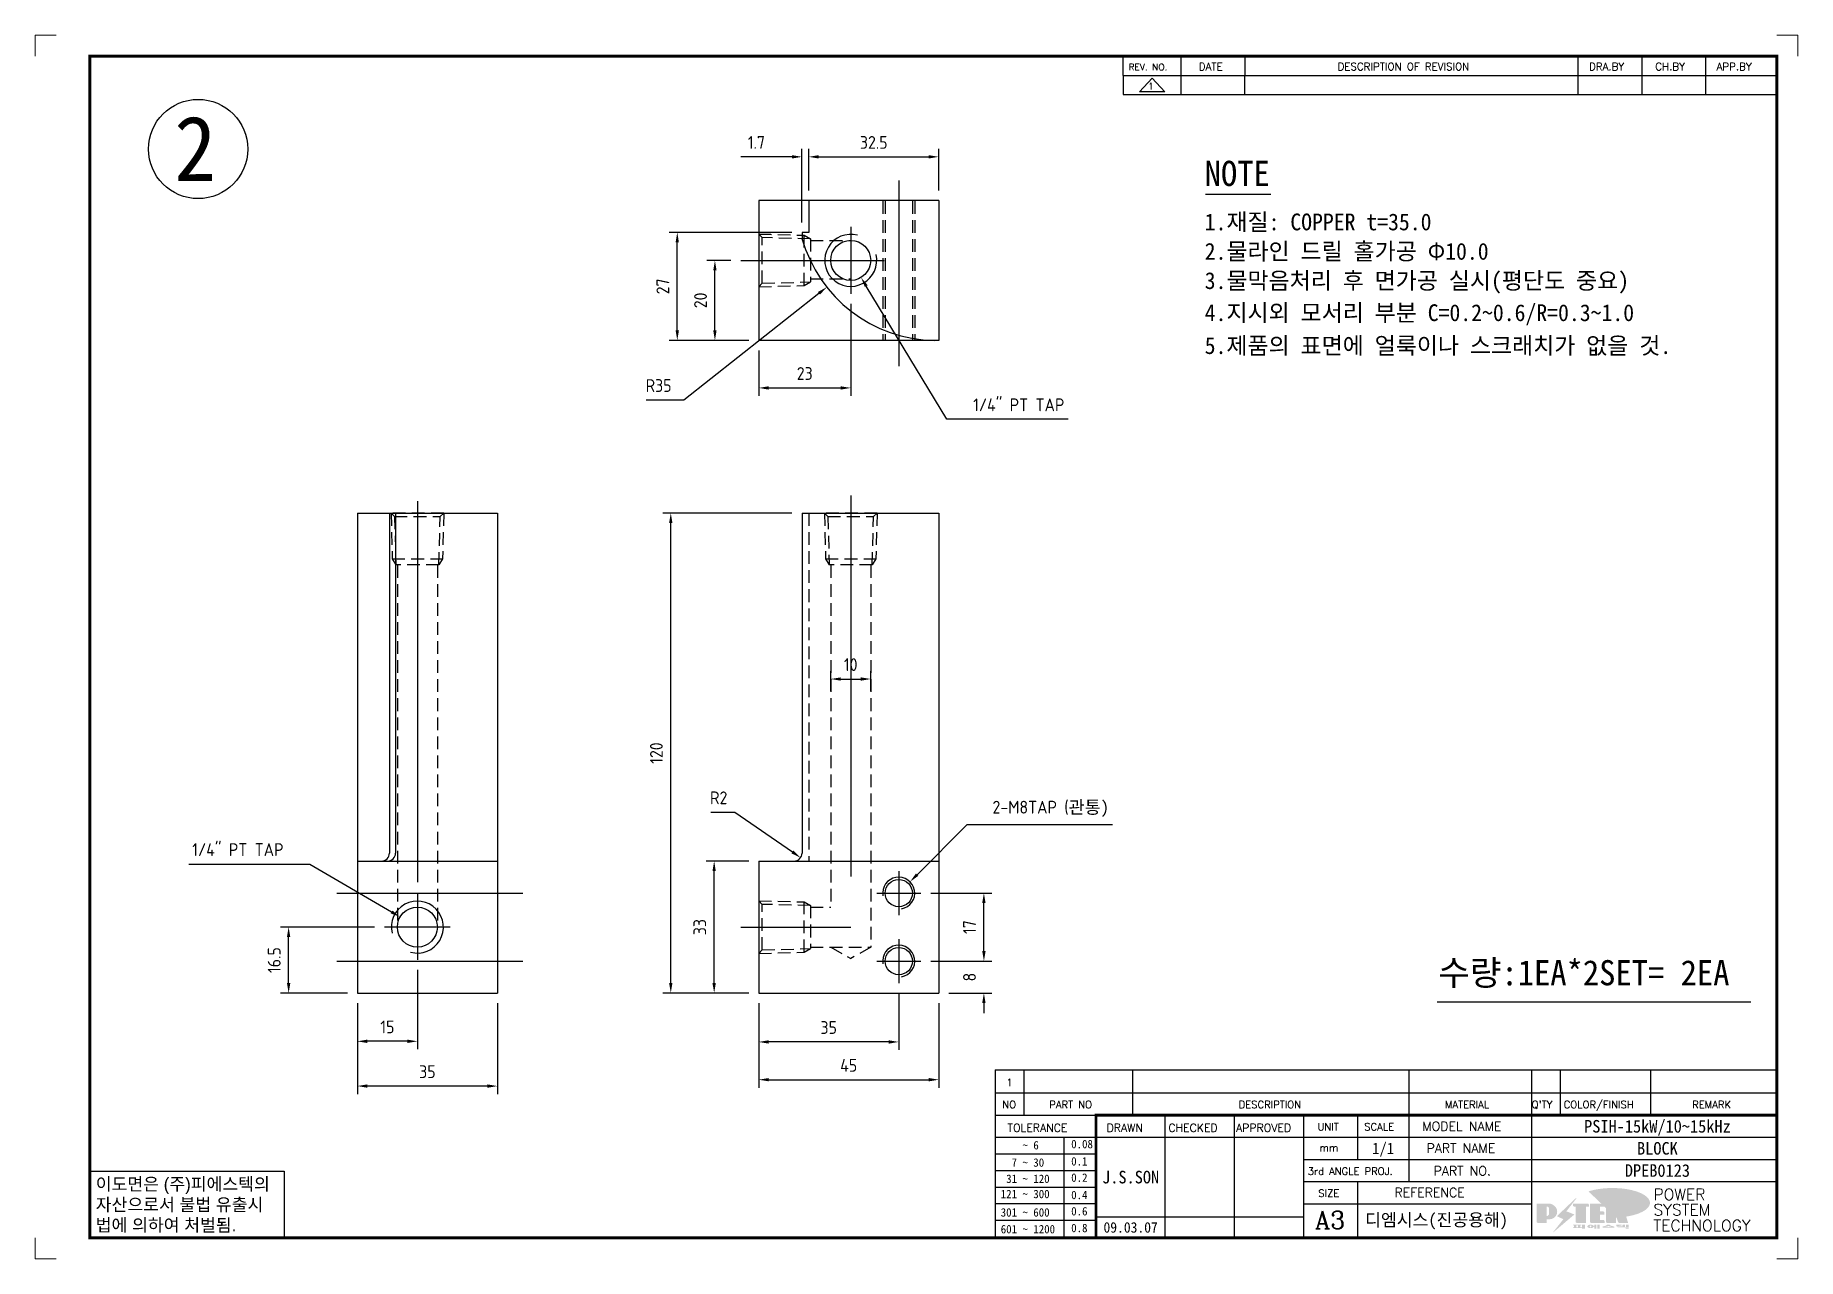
# Model space of a CAD drawing. Header units: millimetres. Extents: x 24815 to 36799, y -9299 to 5469.
# Drawn here: x 28020.6 to 28461.1, y -4594.7 to -4288.8 of the extents above; entities that cross this region are included whole.
import ezdxf
from ezdxf.enums import TextEntityAlignment as Align

# ---------------------------------------------------------------- set-up
doc = ezdxf.new("R2010")
doc.units = ezdxf.units.MM
doc.linetypes.add('CENTER', pattern=[50.8, 31.75, -6.35, 6.35, -6.35])
doc.linetypes.add('HIDDEN2', pattern=[4.7625, 3.175, -1.5875])
doc.layers.add('FORMAT-1', color=7, linetype='Continuous')
doc.layers.add('line', color=3, linetype='Continuous')
doc.styles.add('h1', font='')
doc.styles.add('HAN', font='')
doc.styles.add('RC', font='ROMANC.SHX')
doc.styles.add('ROMANT', font='romant')
doc.styles.add('RT', font='ROMANT.SHX', dxfattribs={"oblique": 15})
doc.styles.get("Standard").update_dxf_attribs({"font": 'ISOCP.SHX', "bigfont": 'WHGTXT.SHX'})
doc.styles.get('h1').set_extended_font_data('New Gulim')
doc.styles.get('HAN').set_extended_font_data('GulimChe')
doc.dimstyles.new('PS-1', dxfattribs={"dimtxt": 3.2, "dimasz": 2.5, "dimexe": 2, "dimexo": 2.5, "dimgap": 2, "dimtad": 1, "dimtoh": 1, "dimrnd": 0.05, "dimzin": 12, "dimdsep": 46, "dimtxsty": 'Standard', "dimcen": 0, "dimclrt": 2, "dimazin": 3, "dimtfac": 1, "dimtofl": 0, "dimtmove": 0, "dimatfit": 3, "dimfxl": 0, "dimtolj": 1, "dimtzin": 0, "dimarcsym": 0})

msp = doc.modelspace()

# ---------------------------------------------------------------- texts
at = {"color": 2, "style": 'HAN'}
for s, height, p in [('2', 16.2, (28055.349, -4325.259)), ('NOTE', 6.3, (28312.871, -4326.54)), ('1.재질: COPPER t=35.0', 4.2, (28312.871, -4337.612)), ('2.물라인 드릴 홀가공 Φ10.0', 4.2, (28312.871, -4344.962)), ('3.물막음처리 후 면가공 실시(평단도 중요)', 4.2, (28312.871, -4352.287)), ('4.지시외 모서리 부분 C=0.2~0.6/R=0.3~1.0', 4.2, (28312.871, -4360.304)), ('5.제품의 표면에 얼룩이나 스크래치가 없을 것.', 4.2, (28312.871, -4368.529)), ('수량:1EA*2SET= 2EA', 6.3, (28371.217, -4526.357))]:
    msp.add_text(s, height=height, dxfattribs=at).set_placement(p)

# ---------------------------------------------------------------- blocks, each defined once
blk = doc.blocks.new('t3')
for p, q in [((0, 15.88), (46.25, 15.88)), ((0, 15.88), (0, 0)), ((46.25, 15.88), (46.25, 0)), ((0, 0), (46.25, 0))]:
    blk.add_line(p, q)
at = {"color": 1, "style": 'h1'}
for s, p in [('이도면은 (주)피에스텍의', (1.4, 11.29)), ('자산으로서 불법 유출시', (1.4, 6.41)), ('법에 의하여 처벌됨.', (1.4, 1.52))]:
    blk.add_text(s, height=3, dxfattribs=at).set_placement(p)
blk = doc.blocks.new('new LOGO')
at = {"layer": 'line'}
h = blk.add_hatch(color=1, dxfattribs=at)
h.paths.add_polyline_path([(41.5, 16.4), (54.3, 16.4, 1), (54.3, 82.9), (0, 82.9), (0, -0.1), (41.5, -0.1)])
h.paths.add_polyline_path([(41.5, 27.9), (41.5, 71.9), (43.6, 71.9, -0.414214), (54.6, 60.9), (54.6, 38.9, -0.414214), (43.6, 27.9)], flags=16)
h.paths.add_polyline_path([(214.7, 71.9), (227.5, 71.9), (227.5, 82.9), (159.7, 82.9), (159.7, 71.9), (172.5, 71.9), (172.5, -0.1), (214.7, -0.1)])
h.paths.add_polyline_path([(276, 37.4), (294.8, 37.4), (294.8, 49.1), (276, 49.1), (276, 71.9), (294.8, 71.9), (294.8, 82.9), (234.5, 82.9), (234.5, -0.1), (297, -0.1), (297, 10.9), (276, 10.9)])
h.paths.add_polyline_path([(347.2, 35.2), (359.7, -0.1), (400.5, -0.1), (379.6, 66.8), (399.7, 82.9), (380.6, 82.9), (347.2, 61.6), (347.2, 82.9), (305.5, 82.9), (305.5, -0.1), (347.2, -0.1)])
h = blk.add_hatch(color=250, dxfattribs=at)
h.paths.add_polyline_path([(44.5, 69.4), (46.6, 69.4, -0.129793), (52, 68, 0.221832), (43.6, 71.9), (41.5, 71.9), (41.5, 27.9), (43.6, 27.9, 0.02048), (44.5, 28)], flags=17)
h.paths.add_polyline_path([(44.5, 13.9), (57.3, 13.9, 0.72362), (77.1, 73.9, -0.679777), (54.3, 16.4), (41.5, 16.4), (41.5, -0.1), (3, -0.1), (3, -2.6), (44.5, -2.6)])
h.paths.add_polyline_path([(117.9, 14.2), (71.5, -44.4), (77.1, -39.6), (120.8, 15.6), (92, 28.9), (173.3, 106), (177.5, 111.4), (89.1, 27.6)])
h.paths.add_polyline_path([(162.7, 71.9), (162.7, 69.4), (172.5, 69.4), (172.5, 71.9)], flags=17)
h.paths.add_polyline_path([(217.7, 69.4), (230.5, 69.4), (230.5, 80.4), (227.5, 80.4), (227.5, 71.9), (214.7, 71.9), (214.7, -0.1), (175.5, -0.1), (175.5, -2.6), (217.7, -2.6)])
h.paths.add_polyline_path([(297.8, 46.6), (294.8, 46.6), (294.8, 37.4), (276, 37.4), (276, 10.9), (279, 10.9), (279, 34.9), (297.8, 34.9)])
h.paths.add_polyline_path([(300, 8.4), (297, 8.4), (297, -0.1), (237.5, -0.1), (237.5, -2.6), (300, -2.6)])
h.paths.add_polyline_path([(297.8, 80.4), (294.8, 80.4), (294.8, 71.9), (276, 71.9), (276, 49.1), (279, 49.1), (279, 69.4), (297.8, 69.4)])
h.paths.add_polyline_path([(350.2, 80.4), (347.2, 80.4), (347.2, 61.6), (350.2, 63.5)])
h.paths.add_polyline_path([(350.2, 26.7), (347.2, 35.2), (347.2, -0.1), (308.5, -0.1), (308.5, -2.6), (350.2, -2.6)])
h.paths.add_polyline_path([(402.7, 80.4), (396.5, 80.4), (379.6, 66.8), (400.5, -0.1), (361.8, -0.1), (362.7, -2.6), (403.5, -2.6), (382.6, 64.3)])
blk.add_hatch(color=5, dxfattribs=at).paths.add_polyline_path([(166.3, 35), (131, 49), (180.4, 112.7), (92, 28.9), (120.8, 15.6), (74.4, -43)])
h = blk.add_hatch(color=253, dxfattribs=at)
edge = h.paths.add_edge_path()
edge.add_ellipse((333.9, 86.4), major_axis=(-165.9, 0), ratio=0.39426, start_angle=111.51268, end_angle=334.46902)
edge.add_ellipse((314.1, 81.2), major_axis=(-153.7, 0), ratio=0.40699, start_angle=121.30662, end_angle=327.74369, ccw=False)
edge.add_line((394, 27.8), (394.7, 25.6))
h = blk.add_hatch(color=250, dxfattribs=at)
edge = h.paths.add_edge_path()
edge.add_ellipse((237.8, -17.6), major_axis=(-14.3, 0), ratio=0.526336, start_angle=192.2456, end_angle=269.07481)
edge.add_line((238.1, -10.1), (237.6, -10.1))
edge.add_ellipse((237.8, -17.6), major_axis=(-14.3, 0), ratio=0.526336, start_angle=270.92519, end_angle=449.07481)
edge.add_line((237.6, -25.1), (238.1, -25.1))
edge.add_ellipse((237.8, -17.6), major_axis=(-14.3, 0), ratio=0.526336, start_angle=450.92519, end_angle=527.7544)
edge.add_line((251.7, -19.2), (254.1, -19.2))
edge.add_line((254.1, -19.2), (254.1, -27.1))
edge.add_line((254.1, -27.1), (263.1, -27.1))
edge.add_line((263.1, -27.1), (263.1, -10.1))
edge.add_line((263.1, -10.1), (254.1, -10.1))
edge.add_line((254.1, -10.1), (254.1, -16))
edge.add_line((254.1, -16), (251.7, -16))
h.paths.add_polyline_path([(241, -16.4), (241, -18.7, -1), (234.4, -18.7), (234.4, -16.4, -1)], flags=16)
h.paths.add_polyline_path([(278.2, -10.1), (268.1, -10.1), (268.1, -27.1), (278.2, -27.1)])
h.paths.add_polyline_path([(310.3, -10.1), (310.3, -11.1, -0.157169), (289.3, -17.5), (294, -19.9, 0.128407), (316.3, -15.9, 0.128407), (338.6, -19.9), (343.3, -17.5, -0.157169), (322.2, -11.1), (322.2, -10.1)])
h.paths.add_polyline_path([(342.1, -25.1), (342.1, -22.3), (290.4, -22.3), (290.4, -25.1)])
h.paths.add_polyline_path([(352, -10.1), (352, -16.2, 0.414214), (354, -18.2), (378.7, -18.2), (378.7, -19.6), (390.2, -19.6), (390.2, -10.1), (378.7, -10.1), (378.7, -13.6), (374.7, -13.6), (374.7, -15.1), (378.7, -15.1), (378.7, -16.2), (364.7, -16.2), (364.7, -15.1), (371.2, -15.1), (371.2, -13.6), (364.7, -13.6), (364.7, -12.6), (374.7, -12.6), (374.7, -10.1)])
h.paths.add_polyline_path([(393.8, -10.1), (393.8, -19.6), (405, -19.6), (405, -10.1)])
h.paths.add_polyline_path([(405, -27.1), (405, -20.9), (356.8, -20.9), (356.8, -23), (391.8, -23), (391.8, -27.1)])
h.paths.add_polyline_path([(200.4, -10.1), (200.4, -22.3), (193.2, -22.3), (193.2, -12.6), (196.6, -12.6), (196.6, -10.1), (161, -10.1), (161, -12.6), (164.5, -12.6), (164.5, -22.3), (161, -22.3), (161, -25.1), (200.4, -25.1), (200.4, -27.1), (213.9, -27.1), (213.9, -10.1)])
h.paths.add_polyline_path([(182, -12.6), (175.6, -12.6), (175.6, -22.3), (182, -22.3)], flags=17)
blk = doc.blocks.new('format-3')
at = {"color": 3, "lineweight": 9}
for p, q in [((0, 286.3), (0, 291.3)), ((5, 291.3), (0, 291.3)), ((414.5, 291.3), (419.5, 291.3)), ((419.5, 286.3), (419.5, 291.3)), ((0, 5), (0, 0)), ((419.5, 5), (419.5, 0)), ((5, 0), (0, 0)), ((414.5, 0), (419.5, 0))]:
    blk.add_line(p, q, dxfattribs=at)
at = {"color": 180}
for p, q in [((258.97, 281.75), (258.97, 286.3)), ((272.71, 281.75), (272.71, 286.3)), ((287.94, 281.75), (287.94, 286.3)), ((367.22, 281.75), (367.22, 286.3)), ((382.45, 281.75), (382.45, 286.3)), ((397.61, 281.75), (397.61, 286.3)), ((258.97, 281.75), (414.5, 281.75)), ((228.5, 39.49), (228.5, 5)), ((228.5, 39.49), (414.5, 39.49)), ((235.29, 39.49), (235.29, 34.21)), ((261.24, 34.21), (261.24, 39.49)), ((326.9, 39.49), (326.9, 34.21)), ((356.11, 39.49), (356.11, 34.21)), ((362.93, 39.49), (362.93, 34.21)), ((384.48, 39.49), (384.48, 34.21)), ((228.5, 34.21), (252.48, 34.21)), ((268.96, 5), (268.96, 34.21)), ((285.45, 5), (285.45, 34.21)), ((301.94, 5), (301.94, 34.21)), ((314.72, 34.21), (314.72, 23.65)), ((326.9, 34.21), (326.9, 18.37)), ((356.11, 34.21), (356.11, 5)), ((228.5, 28.93), (252.48, 28.93)), ((244.89, 5.23), (244.89, 28.93)), ((252.48, 28.93), (414.5, 28.93)), ((228.5, 24.98), (252.48, 24.98)), ((228.5, 21.03), (252.48, 21.03)), ((301.94, 23.65), (414.5, 23.65)), ((228.5, 17.08), (252.48, 17.08)), ((301.94, 18.37), (414.5, 18.37)), ((314.72, 18.37), (314.72, 5)), ((228.5, 13.13), (252.48, 13.13)), ((301.94, 13.09), (356.11, 13.09)), ((228.5, 9.18), (252.48, 9.18)), ((252.48, 9.95), (301.94, 9.95))]:
    blk.add_line(p, q, dxfattribs=at)
at = {"const_width": 0.7}
blk.add_lwpolyline([(252.48, 5), (252.48, 34.21), (414.5, 34.21)], dxfattribs=at)
at = {"layer": 'FORMAT-1', "const_width": 0.7}
blk.add_lwpolyline([(13, 5), (13, 286.3), (414.5, 286.3), (414.5, 5)], close=True, dxfattribs=at)
blk.add_blockref('t3', (13, 5))
at = {"xscale": 0.05400000000000027, "yscale": 0.05400000000000027, "zscale": 0.05400000000000027}
blk.add_blockref('new LOGO', (357.35, 8.65), dxfattribs=at)
at = {"color": 2}
for s, height, style, p in [('REV. NO.', 1.56, 'RC', (260.23, 282.95)), ('DATE', 1.788, 'RC', (276.95, 282.94)), ('DESCRIPTION OF REVISION', 1.7875, 'RC', (309.98, 282.94)), ('DRA.BY', 1.788, 'RC', (369.83, 282.94)), ('CH.BY', 1.788, 'RC', (385.59, 282.94)), ('APP.BY', 1.788, 'RC', (400.18, 282.94)), ('COLOR/FINISH', 1.7424, 'RC', (363.8, 35.83)), ('NO', 1.742, 'RC', (230.16, 35.83)), ('PART NO', 1.742, 'RC', (241.36, 35.83)), ('DESCRIPTION', 1.7424, 'RC', (286.43, 35.83)), ('MATERIAL', 1.742, 'RC', (335.52, 35.83)), ("Q'TY", 1.742, 'RC', (356.17, 35.83)), ('REMARK', 1.742, 'RC', (394.37, 35.83)), (' TOLERANCE', 1.9, 'RC', (230.11, 30.22)), ('DRAWN', 1.9, 'RC', (255, 30.22)), ('CHECKED', 1.9, 'RC', (269.71, 30.22)), ('APPROVED', 1.9, 'RC', (285.8, 30.22)), ('UNIT', 1.742, 'RC', (305.19, 30.55)), ('SCALE', 1.742, 'RC', (316.32, 30.55)), ('MODEL NAME', 2.178, 'RC', (330.12, 30.46)), ('    ~ 6', 2, 'HAN', (229.8, 26.03)), ('0.08', 2, 'HAN', (246.57, 26.31)), ('mm', 1.742, 'RC', (305.67, 25.56)), ('PART NAME', 2.178, 'RC', (331.17, 25.24)), ('  7 ~ 30', 2, 'HAN', (229.8, 21.91)), ('0.1', 2, 'HAN', (246.57, 22.2)), ('3rd ANGLE PROJ.', 1.7424, 'RC', (302.87, 19.97)), ('PART NO.', 2.178, 'RC', (332.84, 19.85)), (' 31 ~ 120', 2, 'HAN', (229.8, 18.04)), ('0.2', 2, 'HAN', (246.57, 18.32)), ('REFERENCE', 2.178, 'RC', (323.52, 14.69)), ('121 ~ 300', 2, 'HAN', (229.8, 14.42)), ('0.4', 2, 'HAN', (246.57, 14.2)), ('SIZE', 1.742, 'RC', (305.39, 14.71)), ('301 ~ 600', 2, 'HAN', (229.8, 10.04)), ('0.6', 2, 'HAN', (246.57, 10.32)), ('601 ~ 1200', 2, 'HAN', (229.8, 6.05)), ('0.8', 2, 'HAN', (246.57, 6.33))]:
    blk.add_text(s, height=height, dxfattribs=dict(at, style=style)).set_placement(p)
at = {"style": 'ROMANT'}
for s, p in [('POWER', (385.15, 13.96)), ('SYSTEM', (385.15, 10.31)), ('TECHNOLOGY', (385.15, 6.56))]:
    blk.add_text(s, height=2.7, dxfattribs=at).set_placement(p)
at = {"color": 2, "lineweight": 25, "style": 'RC'}
blk.add_text('A3', height=4.182, dxfattribs=at).set_placement((304.61, 7.14))
at = {"style": 'HAN'}
for tag, height, p in [('MODEL-NAME', 3, (386.1, 31.53)), ('SCALE', 2.7, (320.81, 26.29)), ('PART-NAME', 3, (386.1, 26.29)), ('CH-BY', 3, (277.21, 19.44)), ('PART-NO', 3, (386.1, 21.01)), ('DRA-BY', 3, (260.72, 19.44)), ('APP-BY', 3, (293.7, 19.44)), ('DRA-DATE', 2.5, (260.72, 7.47)), ('CH-DATE', 2.5, (277.21, 7.47)), ('APP-DATE', 2.5, (293.7, 7.47)), ('관련업체', 3, (333.52, 9.26))]:
    blk.add_attdef(tag, text='', height=height, dxfattribs=at).set_placement(p, align=Align.MIDDLE_CENTER)
blk = doc.blocks.new('no3')
at = {"color": 180}
for p, q in [((0, 5.5), (0, 0)), ((0, 5.5), (186, 5.5)), ((6.79, 5.5), (6.79, 0)), ((32.74, 0.11), (32.74, 5.5)), ((98.4, 5.5), (98.4, 0)), ((127.61, 5.5), (127.61, 0)), ((134.43, 5.5), (134.43, 0)), ((155.98, 5.5), (155.98, 0))]:
    blk.add_line(p, q, dxfattribs=at)
at = {"color": 2, "style": 'HAN'}
for tag, p in [('PART-NO', (19.76, 2.75)), ('MATERIAL', (111.38, 2.75)), ("Q'TY", (131.02, 2.75)), ('COLOR/FINISH', (145.2, 2.75)), ('REMARK', (170.76, 2.75))]:
    blk.add_attdef(tag, text='', height=2.9, dxfattribs=at).set_placement(p, align=Align.MIDDLE_CENTER)
blk.add_attdef('DESCRIPTION', text='', height=2.9, dxfattribs=at).set_placement((34.51, 2.75), align=Align.MIDDLE_LEFT)
at = {"color": 2, "style": 'RT', "oblique": 15}
blk.add_attdef('NO', text='', height=1.74, dxfattribs=at).set_placement((3.38, 2.51), align=Align.MIDDLE_CENTER)
blk = doc.blocks.new('re3')
at = {"color": 180}
for p, q in [((0, 0), (0, -4.55)), ((6.87, -0.64), (3.86, -3.91)), ((9.88, -3.91), (3.86, -3.91)), ((6.87, -0.64), (9.88, -3.91)), ((13.74, -4.55), (13.74, 0)), ((28.97, -4.55), (28.97, 0)), ((108.25, -4.55), (108.25, 0)), ((123.49, -4.55), (123.49, 0)), ((138.64, -4.55), (138.64, 0)), ((0, -4.55), (155.53, -4.55))]:
    blk.add_line(p, q, dxfattribs=at)
at = {"color": 2, "style": 'RC', "oblique": 15}
blk.add_attdef('REV.NO', text='', height=1.56, dxfattribs=at).set_placement((6.59, -2.56), align=Align.MIDDLE_CENTER)
blk.add_attdef('-1', text='', height=1.56, dxfattribs=at).set_placement((9.37, -1.66), align=Align.MIDDLE_LEFT)
at = {"color": 2, "style": 'HAN'}
for tag, p in [('REV.-DATE', (21.36, -2.28)), ('DRA.BY', (115.87, -2.28)), ('CH.BY', (131.07, -2.28)), ('APP.BY', (147.09, -2.28))]:
    blk.add_attdef(tag, text='', height=2.5, dxfattribs=at).set_placement(p, align=Align.MIDDLE_CENTER)
blk.add_attdef('DESCRIPTION-OF-REVISION', text='', height=2.5, dxfattribs=at).set_placement((31.61, -2.28), align=Align.MIDDLE_LEFT)
blk = doc.blocks.new('*D1179')
at = {"color": 0, "lineweight": -2}
for p, q in [((28201.41, -4530.8), (28201.41, -4542.51)), ((28236.41, -4528.29), (28236.41, -4542.51)), ((28233.91, -4540.51), (28203.91, -4540.51))]:
    blk.add_line(p, q, dxfattribs=at)
at = {"color": 0}
for points in [[(28203.91, -4540.09), (28203.91, -4540.93), (28201.41, -4540.51)], [(28233.91, -4540.09), (28233.91, -4540.93), (28236.41, -4540.51)]]:
    blk.add_solid(points, dxfattribs=at)
at = {"layer": 'Defpoints', "color": 0}
for p in [(28236.41, -4525.79), (28201.41, -4528.3), (28201.41, -4540.51)]:
    blk.add_point(p, dxfattribs=at)
at = {"color": 2, "insert": (28218.91, -4536.91), "char_height": 3.2, "attachment_point": 5}
blk.add_mtext('\\A1;35', dxfattribs=at)
blk = doc.blocks.new('*D1180')
at = {"color": 0, "lineweight": -2}
for p, q in [((28201.41, -4530.8), (28201.41, -4551.95)), ((28246.41, -4530.8), (28246.41, -4551.95)), ((28203.91, -4549.95), (28243.91, -4549.95))]:
    blk.add_line(p, q, dxfattribs=at)
at = {"color": 0}
for points in [[(28203.91, -4549.53), (28203.91, -4550.36), (28201.41, -4549.95)], [(28243.91, -4549.53), (28243.91, -4550.36), (28246.41, -4549.95)]]:
    blk.add_solid(points, dxfattribs=at)
at = {"layer": 'Defpoints', "color": 0}
for p in [(28201.41, -4528.3), (28246.41, -4528.3), (28246.41, -4549.95)]:
    blk.add_point(p, dxfattribs=at)
at = {"color": 2, "insert": (28223.91, -4546.35), "char_height": 3.2, "attachment_point": 5}
blk.add_mtext('\\A1;45', dxfattribs=at)
blk = doc.blocks.new('*D1130')
at = {"color": 0, "lineweight": -2}
for p, q in [((28198.91, -4495.3), (28188.28, -4495.3)), ((28190.28, -4525.8), (28190.28, -4497.8)), ((28198.91, -4528.3), (28188.28, -4528.3))]:
    blk.add_line(p, q, dxfattribs=at)
at = {"color": 0}
for points in [[(28189.86, -4497.8), (28190.69, -4497.8), (28190.28, -4495.3)], [(28189.86, -4525.8), (28190.69, -4525.8), (28190.28, -4528.3)]]:
    blk.add_solid(points, dxfattribs=at)
at = {"layer": 'Defpoints', "color": 0}
for p in [(28190.28, -4495.3), (28201.41, -4495.3), (28201.41, -4528.3)]:
    blk.add_point(p, dxfattribs=at)
at = {"color": 2, "insert": (28186.68, -4511.8), "char_height": 3.2, "attachment_point": 5, "rotation": 90}
blk.add_mtext('\\A1;33', dxfattribs=at)
blk = doc.blocks.new('*D1181')
at = {"color": 0, "lineweight": -2}
for p, q in [((28209.73, -4408.3), (28177.44, -4408.3)), ((28179.44, -4525.8), (28179.44, -4410.8)), ((28198.91, -4528.3), (28177.44, -4528.3))]:
    blk.add_line(p, q, dxfattribs=at)
at = {"color": 0}
for points in [[(28179.02, -4410.8), (28179.85, -4410.8), (28179.44, -4408.3)], [(28179.02, -4525.8), (28179.85, -4525.8), (28179.44, -4528.3)]]:
    blk.add_solid(points, dxfattribs=at)
at = {"layer": 'Defpoints', "color": 0}
for p in [(28179.44, -4408.3), (28212.23, -4408.3), (28201.41, -4528.3)]:
    blk.add_point(p, dxfattribs=at)
at = {"color": 2, "insert": (28175.84, -4468.3), "char_height": 3.2, "attachment_point": 5, "rotation": 90}
blk.add_mtext('\\A1;120', dxfattribs=at)
blk = doc.blocks.new('*D1182')
at = {"color": 0, "lineweight": -2}
for p, q in [((28257.69, -4517.8), (28257.69, -4515.3)), ((28244.4, -4520.3), (28259.69, -4520.3)), ((28248.91, -4528.3), (28259.69, -4528.3)), ((28257.69, -4530.8), (28257.69, -4533.3))]:
    blk.add_line(p, q, dxfattribs=at)
at = {"color": 0}
for points in [[(28257.27, -4517.8), (28258.11, -4517.8), (28257.69, -4520.3)], [(28257.27, -4530.8), (28258.11, -4530.8), (28257.69, -4528.3)]]:
    blk.add_solid(points, dxfattribs=at)
at = {"layer": 'Defpoints', "color": 0}
for p in [(28241.9, -4520.3), (28257.69, -4520.3), (28246.41, -4528.3)]:
    blk.add_point(p, dxfattribs=at)
at = {"color": 2, "insert": (28254.09, -4524.3), "char_height": 3.2, "attachment_point": 5, "rotation": 90}
blk.add_mtext('\\A1;8', dxfattribs=at)
blk = doc.blocks.new('*D1183')
at = {"color": 0, "lineweight": -2}
for p, q in [((28244.4, -4503.3), (28259.69, -4503.3)), ((28257.69, -4517.8), (28257.69, -4505.8)), ((28244.4, -4520.3), (28259.69, -4520.3))]:
    blk.add_line(p, q, dxfattribs=at)
at = {"color": 0}
for points in [[(28257.27, -4505.8), (28258.11, -4505.8), (28257.69, -4503.3)], [(28257.27, -4517.8), (28258.11, -4517.8), (28257.69, -4520.3)]]:
    blk.add_solid(points, dxfattribs=at)
at = {"layer": 'Defpoints', "color": 0}
for p in [(28241.9, -4503.3), (28257.69, -4503.3), (28241.9, -4520.3)]:
    blk.add_point(p, dxfattribs=at)
at = {"color": 2, "insert": (28254.09, -4511.8), "char_height": 3.2, "attachment_point": 5, "rotation": 90}
blk.add_mtext('\\A1;17', dxfattribs=at)
blk = doc.blocks.new('*D1184')
at = {"color": 0, "lineweight": -2}
for p, q in [((28116.11, -4522.5), (28116.11, -4542.35)), ((28101.11, -4530.8), (28101.11, -4542.35)), ((28113.61, -4540.35), (28103.61, -4540.35))]:
    blk.add_line(p, q, dxfattribs=at)
at = {"color": 0}
for points in [[(28103.61, -4539.93), (28103.61, -4540.77), (28101.11, -4540.35)], [(28113.61, -4539.93), (28113.61, -4540.77), (28116.11, -4540.35)]]:
    blk.add_solid(points, dxfattribs=at)
at = {"layer": 'Defpoints', "color": 0}
for p in [(28116.11, -4520), (28101.11, -4528.3), (28101.11, -4540.35)]:
    blk.add_point(p, dxfattribs=at)
at = {"color": 2, "insert": (28108.61, -4536.75), "char_height": 3.2, "attachment_point": 5}
blk.add_mtext('\\A1;15', dxfattribs=at)
blk = doc.blocks.new('*D1185')
at = {"color": 0, "lineweight": -2}
for p, q in [((28101.11, -4530.8), (28101.11, -4553.54)), ((28136.11, -4530.8), (28136.11, -4553.54)), ((28133.61, -4551.54), (28103.61, -4551.54))]:
    blk.add_line(p, q, dxfattribs=at)
at = {"color": 0}
for points in [[(28103.61, -4551.12), (28103.61, -4551.96), (28101.11, -4551.54)], [(28133.61, -4551.12), (28133.61, -4551.96), (28136.11, -4551.54)]]:
    blk.add_solid(points, dxfattribs=at)
at = {"layer": 'Defpoints', "color": 0}
for p in [(28101.11, -4528.3), (28136.11, -4528.3), (28101.11, -4551.54)]:
    blk.add_point(p, dxfattribs=at)
at = {"color": 2, "insert": (28118.61, -4547.94), "char_height": 3.2, "attachment_point": 5}
blk.add_mtext('\\A1;35', dxfattribs=at)
blk = doc.blocks.new('*D1131')
at = {"color": 0, "lineweight": -2}
for p, q in [((28105.41, -4511.8), (28081.93, -4511.8)), ((28083.93, -4525.8), (28083.93, -4514.3)), ((28098.61, -4528.3), (28081.93, -4528.3))]:
    blk.add_line(p, q, dxfattribs=at)
at = {"color": 0}
for points in [[(28083.51, -4514.3), (28084.35, -4514.3), (28083.93, -4511.8)], [(28083.51, -4525.8), (28084.35, -4525.8), (28083.93, -4528.3)]]:
    blk.add_solid(points, dxfattribs=at)
at = {"layer": 'Defpoints', "color": 0}
for p in [(28083.93, -4511.8), (28107.91, -4511.8), (28101.11, -4528.3)]:
    blk.add_point(p, dxfattribs=at)
at = {"color": 2, "insert": (28080.33, -4520.05), "char_height": 3.2, "attachment_point": 5, "rotation": 90}
blk.add_mtext('\\A1;16.5', dxfattribs=at)
blk = doc.blocks.new('*D1186')
at = {"color": 0, "lineweight": -2}
for p, q in [((28058.95, -4496.03), (28089.25, -4496.03)), ((28089.25, -4496.03), (28109.65, -4508.01))]:
    blk.add_line(p, q, dxfattribs=at)
at = {"color": 0}
blk.add_solid([(28109.86, -4507.65), (28109.43, -4508.36), (28111.8, -4509.27)], dxfattribs=at)
at = {"layer": 'Defpoints', "color": 0}
for p in [(28111.8, -4509.27), (28120.42, -4514.33)]:
    blk.add_point(p, dxfattribs=at)
at = {"color": 2, "insert": (28071.25, -4492.43), "char_height": 3.2, "attachment_point": 5}
blk.add_mtext('\\A1;1/4" PT TAP', dxfattribs=at)
blk = doc.blocks.new('*D1187')
at = {"color": 0, "lineweight": -2}
for p, q in [((28209.73, -4338.13), (28179.06, -4338.13)), ((28181.06, -4362.63), (28181.06, -4340.63)), ((28198.91, -4365.13), (28179.06, -4365.13))]:
    blk.add_line(p, q, dxfattribs=at)
at = {"color": 0}
for points in [[(28180.64, -4340.63), (28181.47, -4340.63), (28181.06, -4338.13)], [(28180.64, -4362.63), (28181.47, -4362.63), (28181.06, -4365.13)]]:
    blk.add_solid(points, dxfattribs=at)
at = {"layer": 'Defpoints', "color": 0}
for p in [(28181.06, -4338.13), (28212.23, -4338.13), (28201.41, -4365.13)]:
    blk.add_point(p, dxfattribs=at)
at = {"color": 2, "insert": (28177.46, -4351.63), "char_height": 3.2, "attachment_point": 5, "rotation": 90}
blk.add_mtext('\\A1;27', dxfattribs=at)
blk = doc.blocks.new('*D1188')
at = {"color": 0, "lineweight": -2}
for p, q in [((28213.91, -4327.63), (28213.91, -4317.24)), ((28216.41, -4319.24), (28243.91, -4319.24)), ((28246.41, -4327.63), (28246.41, -4317.24))]:
    blk.add_line(p, q, dxfattribs=at)
at = {"color": 0}
for points in [[(28216.41, -4318.83), (28216.41, -4319.66), (28213.91, -4319.24)], [(28243.91, -4318.83), (28243.91, -4319.66), (28246.41, -4319.24)]]:
    blk.add_solid(points, dxfattribs=at)
at = {"layer": 'Defpoints', "color": 0}
for p in [(28246.41, -4319.24), (28213.91, -4330.13), (28246.41, -4330.13)]:
    blk.add_point(p, dxfattribs=at)
at = {"color": 2, "insert": (28230.16, -4315.64), "char_height": 3.2, "attachment_point": 5}
blk.add_mtext('\\A1;32.5', dxfattribs=at)
blk = doc.blocks.new('*D1132')
at = {"color": 0, "lineweight": -2}
for p, q in [((28209.73, -4319.24), (28196.91, -4319.24)), ((28212.23, -4335.63), (28212.23, -4317.24)), ((28213.91, -4327.63), (28213.91, -4317.24)), ((28216.41, -4319.24), (28218.91, -4319.24))]:
    blk.add_line(p, q, dxfattribs=at)
at = {"color": 0}
for points in [[(28209.73, -4318.83), (28209.73, -4319.66), (28212.23, -4319.24)], [(28216.41, -4318.83), (28216.41, -4319.66), (28213.91, -4319.24)]]:
    blk.add_solid(points, dxfattribs=at)
at = {"layer": 'Defpoints', "color": 0}
for p in [(28213.91, -4319.24), (28213.91, -4330.13), (28212.23, -4338.13)]:
    blk.add_point(p, dxfattribs=at)
at = {"color": 2, "insert": (28200.83, -4315.64), "char_height": 3.2, "attachment_point": 5}
blk.add_mtext('\\A1;1.7', dxfattribs=at)
blk = doc.blocks.new('*D1133')
at = {"color": 0, "lineweight": -2}
for p, q in [((28248.4, -4384.84), (28228.29, -4351.55)), ((28278.71, -4384.84), (28248.4, -4384.84))]:
    blk.add_line(p, q, dxfattribs=at)
at = {"color": 0}
blk.add_solid([(28228.64, -4351.34), (28227.93, -4351.77), (28226.99, -4349.41)], dxfattribs=at)
at = {"layer": 'Defpoints', "color": 0}
for p in [(28221.82, -4340.85), (28226.99, -4349.41)]:
    blk.add_point(p, dxfattribs=at)
at = {"color": 2, "insert": (28266.4, -4381.24), "char_height": 3.2, "attachment_point": 5}
blk.add_mtext('\\A1;1/4" PT TAP', dxfattribs=at)
blk = doc.blocks.new('*D1189')
at = {"color": 0, "lineweight": -2}
for p, q in [((28253.4, -4486.26), (28241, -4498.7)), ((28289.8, -4486.26), (28253.4, -4486.26))]:
    blk.add_line(p, q, dxfattribs=at)
at = {"color": 0}
blk.add_solid([(28240.7, -4498.41), (28241.29, -4498.99), (28239.23, -4500.47)], dxfattribs=at)
at = {"layer": 'Defpoints', "color": 0}
for p in [(28239.23, -4500.47), (28233.58, -4506.13)]:
    blk.add_point(p, dxfattribs=at)
at = {"color": 2, "insert": (28274.4, -4482.25), "char_height": 3.2, "attachment_point": 5}
blk.add_mtext('\\A1;2-M8TAP ({\\fGulimChe|b0|i0|c129|p49;관통)}', dxfattribs=at)
blk = doc.blocks.new('*D1190')
at = {"color": 0, "lineweight": -2}
for p, q in [((28194.48, -4345.13), (28188.47, -4345.13)), ((28190.47, -4362.63), (28190.47, -4347.63)), ((28198.91, -4365.13), (28188.47, -4365.13))]:
    blk.add_line(p, q, dxfattribs=at)
at = {"color": 0}
for points in [[(28190.05, -4347.63), (28190.88, -4347.63), (28190.47, -4345.13)], [(28190.05, -4362.63), (28190.88, -4362.63), (28190.47, -4365.13)]]:
    blk.add_solid(points, dxfattribs=at)
at = {"layer": 'Defpoints', "color": 0}
for p in [(28190.47, -4345.13), (28196.98, -4345.13), (28201.41, -4365.13)]:
    blk.add_point(p, dxfattribs=at)
at = {"color": 2, "insert": (28186.87, -4355.13), "char_height": 3.2, "attachment_point": 5, "rotation": 90}
blk.add_mtext('\\A1;20', dxfattribs=at)
blk = doc.blocks.new('*D1191')
at = {"color": 0, "lineweight": -2}
for p, q in [((28224.41, -4356.01), (28224.41, -4379.01)), ((28201.41, -4367.63), (28201.41, -4379.01)), ((28203.91, -4377.01), (28221.91, -4377.01))]:
    blk.add_line(p, q, dxfattribs=at)
at = {"color": 0}
for points in [[(28203.91, -4376.6), (28203.91, -4377.43), (28201.41, -4377.01)], [(28221.91, -4376.6), (28221.91, -4377.43), (28224.41, -4377.01)]]:
    blk.add_solid(points, dxfattribs=at)
at = {"layer": 'Defpoints', "color": 0}
for p in [(28224.41, -4353.51), (28201.41, -4365.13), (28224.41, -4377.01)]:
    blk.add_point(p, dxfattribs=at)
at = {"color": 2, "insert": (28212.91, -4373.41), "char_height": 3.2, "attachment_point": 5}
blk.add_mtext('\\A1;23', dxfattribs=at)
blk = doc.blocks.new('*D1192')
at = {"color": 0, "lineweight": -2}
for p, q in [((28182.66, -4380.02), (28216.46, -4353.36)), ((28173.29, -4380.02), (28182.66, -4380.02))]:
    blk.add_line(p, q, dxfattribs=at)
at = {"color": 0}
blk.add_solid([(28216.21, -4353.03), (28216.72, -4353.69), (28218.43, -4351.81)], dxfattribs=at)
at = {"layer": 'Defpoints', "color": 0}
for p in [(28245.91, -4330.14), (28218.43, -4351.81)]:
    blk.add_point(p, dxfattribs=at)
at = {"color": 2, "insert": (28176.39, -4376.42), "char_height": 3.2, "attachment_point": 5}
blk.add_mtext('\\A1;R35', dxfattribs=at)
blk = doc.blocks.new('*D1193')
at = {"color": 0, "lineweight": -2}
for p, q in [((28189.41, -4483.08), (28195.44, -4483.08)), ((28195.44, -4483.08), (28209.82, -4493.02))]:
    blk.add_line(p, q, dxfattribs=at)
at = {"color": 0}
blk.add_solid([(28210.06, -4492.68), (28209.58, -4493.36), (28211.88, -4494.44)], dxfattribs=at)
at = {"layer": 'Defpoints', "color": 0}
for p in [(28210.23, -4493.3), (28211.88, -4494.44)]:
    blk.add_point(p, dxfattribs=at)
at = {"color": 2, "insert": (28191.42, -4479.48), "char_height": 3.2, "attachment_point": 5}
blk.add_mtext('\\A1;R2', dxfattribs=at)
blk = doc.blocks.new('*D1214')
at = {"color": 0, "lineweight": -2}
for p, q in [((28219.41, -4452.82), (28219.41, -4447.78)), ((28229.41, -4452.82), (28229.41, -4447.78)), ((28221.91, -4449.78), (28226.91, -4449.78))]:
    blk.add_line(p, q, dxfattribs=at)
at = {"color": 0}
for points in [[(28221.91, -4449.37), (28221.91, -4450.2), (28219.41, -4449.78)], [(28226.91, -4449.37), (28226.91, -4450.2), (28229.41, -4449.78)]]:
    blk.add_solid(points, dxfattribs=at)
at = {"layer": 'Defpoints', "color": 0}
for p in [(28229.41, -4449.78), (28219.41, -4455.32), (28229.41, -4455.32)]:
    blk.add_point(p, dxfattribs=at)
at = {"color": 2, "insert": (28224.41, -4446.18), "char_height": 3.2, "attachment_point": 5}
blk.add_mtext('\\A1;10', dxfattribs=at)

# ---------------------------------------------------------------- dimensions: what is measured, and where the dimension line sits
dim = msp.add_linear_dim(base=(28213.908, -4319.245), p1=(28212.231, -4338.134), p2=(28213.908, -4330.134), dimstyle='PS-1')
dim.commit()
dim.dimension.update_dxf_attribs({"geometry": '*D1132', "text_midpoint": (28200.827, -4319.245), "dimtype": 160})
for base, p1, p2, picture, middle in [((28246.408, -4319.245), (28213.908, -4330.134), (28246.408, -4330.134), '*D1188', (28230.158, -4315.644)), ((28224.408, -4377.012), (28201.408, -4365.134), (28224.408, -4353.509), '*D1191', (28212.908, -4373.411)), ((28229.408, -4449.783), (28219.408, -4455.316), (28229.408, -4455.316), '*D1214', (28224.408, -4446.183)), ((28101.113, -4540.351), (28116.113, -4520.003), (28101.113, -4528.303), '*D1184', (28108.613, -4536.751)), ((28201.408, -4540.509), (28236.408, -4525.792), (28201.408, -4528.303), '*D1179', (28218.908, -4536.909)), ((28101.113, -4551.541), (28136.113, -4528.303), (28101.113, -4528.303), '*D1185', (28118.613, -4547.941)), ((28246.408, -4549.946), (28201.408, -4528.303), (28246.408, -4528.303), '*D1180', (28223.908, -4546.346))]:
    dim = msp.add_linear_dim(base=base, p1=p1, p2=p2, dimstyle='PS-1')
    dim.commit()
    dim.dimension.update_dxf_attribs({"geometry": picture, "text_midpoint": middle})
dim = msp.add_radius_dim(center=(28245.908, -4330.137), mpoint=(28218.427, -4351.811), dimstyle='PS-1')
dim.commit()
dim.dimension.update_dxf_attribs({"geometry": '*D1192', "text_midpoint": (28176.393, -4380.02), "dimtype": 164})
for base, p1, p2, picture, middle in [((28181.056, -4338.134), (28201.408, -4365.134), (28212.231, -4338.134), '*D1187', (28177.455, -4351.634)), ((28190.467, -4345.134), (28201.408, -4365.134), (28196.982, -4345.134), '*D1190', (28186.866, -4355.134)), ((28179.437, -4408.303), (28201.408, -4528.303), (28212.231, -4408.303), '*D1181', (28175.837, -4468.303)), ((28190.276, -4495.303), (28201.408, -4528.303), (28201.408, -4495.303), '*D1130', (28186.676, -4511.803)), ((28083.929, -4511.803), (28101.113, -4528.303), (28107.912, -4511.803), '*D1131', (28080.329, -4520.053)), ((28257.691, -4520.303), (28246.408, -4528.303), (28241.897, -4520.303), '*D1182', (28254.091, -4524.303))]:
    dim = msp.add_linear_dim(base=base, p1=p1, p2=p2, angle=90, dimstyle='PS-1')
    dim.commit()
    dim.dimension.update_dxf_attribs({"geometry": picture, "text_midpoint": middle})
for p1, p2, text, picture, middle in [((28221.822, -4340.854), (28226.994, -4349.413), '1/4" PT TAP', '*D1133', (28266.4, -4384.835)), ((28233.584, -4506.135), (28239.233, -4500.471), '2-M8TAP ({\\fGulimChe|b0|i0|c129|p49;관통)}', '*D1189', (28274.399, -4486.265)), ((28120.425, -4514.334), (28111.802, -4509.271), '1/4" PT TAP', '*D1186', (28071.254, -4496.032))]:
    dim = msp.add_diameter_dim_2p(p1=p1, p2=p2, text=text, dimstyle='PS-1')
    dim.commit()
    dim.dimension.update_dxf_attribs({"geometry": picture, "text_midpoint": middle, "dimtype": 163})
dim = msp.add_radius_dim(center=(28210.231, -4493.303), mpoint=(28211.876, -4494.439), dimstyle='PS-1', override={"dimtmove": 1})
dim.commit()
dim.dimension.update_dxf_attribs({"geometry": '*D1193', "text_midpoint": (28195.438, -4483.083), "dimtype": 164})
dim = msp.add_linear_dim(base=(28257.691, -4503.303), p1=(28241.897, -4520.303), p2=(28241.897, -4503.303), angle=90, dimstyle='PS-1', override={"dimtmove": 1})
dim.commit()
dim.dimension.update_dxf_attribs({"geometry": '*D1183', "text_midpoint": (28254.091, -4511.803)})

# ---------------------------------------------------------------- linework, layer by layer
at = {"color": 1, "linetype": 'CENTER', "ltscale": 3}
for p, q in [((28236.408, -4325.167), (28236.408, -4371.611)), ((28224.409, -4336.758), (28224.408, -4353.509)), ((28196.982, -4345.134), (28219.535, -4345.134)), ((28216.033, -4345.133), (28232.784, -4345.134)), ((28224.408, -4403.876), (28224.408, -4511.803)), ((28116.113, -4405.303), (28116.113, -4503.602)), ((28236.408, -4497.814), (28236.408, -4508.792)), ((28096.004, -4503.303), (28142.448, -4503.303)), ((28116.113, -4503.602), (28116.113, -4520.003)), ((28230.919, -4503.303), (28241.897, -4503.303)), ((28124.314, -4511.803), (28107.912, -4511.803)), ((28196.982, -4511.803), (28224.408, -4511.803)), ((28236.408, -4514.814), (28236.408, -4525.792)), ((28096.004, -4520.303), (28142.448, -4520.303)), ((28230.919, -4520.303), (28241.897, -4520.303))]:
    msp.add_line(p, q, dxfattribs=at)
for p, q in [((28313.051, -4328.603), (28329.391, -4328.603)), ((28204.455, -4338.634), (28201.408, -4338.634)), ((28370.972, -4530.502), (28449.361, -4530.502))]:
    msp.add_line(p, q)
at = {"color": 6}
for p, q in [((28246.408, -4330.134), (28201.408, -4330.134)), ((28201.408, -4330.134), (28201.408, -4365.134)), ((28213.908, -4330.134), (28213.908, -4338.134)), ((28246.408, -4330.134), (28246.408, -4365.134)), ((28213.908, -4338.134), (28212.231, -4338.134)), ((28212.231, -4338.134), (28212.231, -4339.666)), ((28246.408, -4365.134), (28201.408, -4365.134)), ((28101.113, -4408.303), (28136.113, -4408.303)), ((28101.113, -4408.303), (28101.113, -4528.303)), ((28109.113, -4408.303), (28109.113, -4493.303)), ((28110.646, -4408.303), (28110.646, -4493.303)), ((28136.113, -4408.303), (28136.113, -4528.303)), ((28212.231, -4408.303), (28246.408, -4408.303)), ((28212.231, -4408.303), (28212.231, -4493.303)), ((28246.408, -4408.303), (28246.408, -4528.303)), ((28101.113, -4495.303), (28136.113, -4495.303)), ((28201.408, -4495.303), (28201.408, -4528.303)), ((28201.408, -4495.303), (28246.408, -4495.303)), ((28101.113, -4528.303), (28136.113, -4528.303)), ((28201.408, -4528.303), (28246.408, -4528.303))]:
    msp.add_line(p, q, dxfattribs=at)
at = {"color": 2, "linetype": 'HIDDEN2'}
for p, q in [((28232.408, -4330.276), (28232.408, -4365.276)), ((28233.008, -4330.276), (28233.008, -4365.276)), ((28239.808, -4330.276), (28239.808, -4365.276)), ((28240.408, -4330.276), (28240.408, -4365.276)), ((28122.692, -4408.303), (28109.535, -4408.303)), ((28109.535, -4408.303), (28110.418, -4409.186)), ((28121.808, -4409.186), (28122.692, -4408.303)), ((28213.908, -4408.303), (28213.908, -4495.303)), ((28230.986, -4408.303), (28217.829, -4408.303)), ((28217.829, -4408.303), (28218.713, -4409.186)), ((28230.103, -4409.186), (28230.986, -4408.303)), ((28110.418, -4409.186), (28110.733, -4421.27)), ((28110.418, -4409.186), (28121.808, -4409.186)), ((28121.493, -4421.27), (28121.808, -4409.186)), ((28218.713, -4409.186), (28219.028, -4421.27)), ((28218.713, -4409.186), (28230.103, -4409.186)), ((28229.788, -4421.27), (28230.103, -4409.186)), ((28109.828, -4419.703), (28122.398, -4419.703)), ((28121.493, -4421.27), (28110.733, -4421.27)), ((28111.113, -4421.27), (28111.113, -4511.803)), ((28121.113, -4421.27), (28121.114, -4511.803)), ((28218.123, -4419.703), (28230.693, -4419.703)), ((28229.788, -4421.27), (28219.028, -4421.27)), ((28219.408, -4421.27), (28219.408, -4506.803)), ((28229.408, -4421.27), (28229.408, -4516.803)), ((28201.408, -4505.224), (28201.408, -4518.381)), ((28202.292, -4506.108), (28201.408, -4505.224)), ((28212.808, -4518.087), (28212.808, -4505.518)), ((28214.376, -4506.423), (28202.292, -4506.108)), ((28202.292, -4517.498), (28202.292, -4506.108)), ((28214.376, -4506.423), (28214.376, -4517.182)), ((28214.376, -4506.803), (28219.408, -4506.803)), ((28201.408, -4518.381), (28202.292, -4517.498)), ((28202.292, -4517.498), (28214.376, -4517.182)), ((28214.376, -4516.803), (28229.408, -4516.803)), ((28219.407, -4516.803), (28224.408, -4519.69)), ((28229.408, -4516.803), (28224.408, -4519.69))]:
    msp.add_line(p, q, dxfattribs=at)
at = {"color": 252, "linetype": 'HIDDEN2'}
for p, q in [((28201.408, -4338.555), (28201.408, -4351.712)), ((28202.292, -4339.439), (28201.408, -4338.555)), ((28214.376, -4339.754), (28202.292, -4339.439)), ((28202.292, -4350.829), (28202.292, -4339.439)), ((28212.808, -4351.419), (28212.808, -4338.849)), ((28214.376, -4339.754), (28214.376, -4350.514)), ((28214.376, -4340.134), (28224.481, -4340.134)), ((28201.408, -4351.712), (28202.292, -4350.829)), ((28202.292, -4350.829), (28214.376, -4350.514)), ((28214.376, -4349.776), (28224.408, -4349.776))]:
    msp.add_line(p, q, dxfattribs=at)
for points in [[(28201.408, -4338.555), (28212.808, -4338.849), (28214.376, -4339.754)], [(28201.408, -4351.712), (28212.808, -4351.419), (28214.376, -4350.514)]]:
    msp.add_lwpolyline(points, dxfattribs=at)
at = {"color": 2, "linetype": 'HIDDEN2'}
for points in [[(28109.535, -4408.303), (28109.828, -4419.703), (28110.733, -4421.27)], [(28122.692, -4408.303), (28122.398, -4419.703), (28121.493, -4421.27)], [(28217.829, -4408.303), (28218.123, -4419.703), (28219.028, -4421.27)], [(28230.986, -4408.303), (28230.693, -4419.703), (28229.788, -4421.27)], [(28201.408, -4505.224), (28212.808, -4505.518), (28214.376, -4506.423)], [(28201.408, -4518.381), (28212.808, -4518.087), (28214.376, -4517.182)]]:
    msp.add_lwpolyline(points, dxfattribs=at)
for centre, radius in [((28061.318, -4317.284), 12.402), ((28236.408, -4503.303), 3.4), ((28236.408, -4520.303), 3.4)]:
    msp.add_circle(centre, radius)
at = {"color": 3}
for centre in [(28224.408, -4345.134), (28116.113, -4511.803)]:
    msp.add_circle(centre, 5, dxfattribs=at)
for centre, start, end in [((28224.408, -4345.134), 74.74934, 13.24208), ((28116.113, -4511.803), 254.74934, 193.24208)]:
    msp.add_arc(centre, 6.5, start, end)
at = {"color": 6}
for centre, radius, start, end in [((28245.908, -4330.137), 35, 195.79842, 269.18146), ((28107.113, -4493.303), 2, 270, 0), ((28108.646, -4493.303), 2, 270, 0), ((28210.231, -4493.303), 2, 270, 0)]:
    msp.add_arc(centre, radius, start, end, dxfattribs=at)
at = {"color": 3}
for centre in [(28236.408, -4503.303), (28236.408, -4520.303)]:
    msp.add_arc(centre, 4, 280, 190, dxfattribs=at)

# ---------------------------------------------------------------- block references
at = {"xscale": 1.05000000000291, "yscale": 1.05000000000291, "zscale": 1.05000000000291}
msp.add_blockref('format-3', (28020.609, -4594.71), dxfattribs=at).add_auto_attribs({'DRA-DATE': '09.03.07', 'DRA-BY': 'J.S.SON', 'MODEL-NAME': 'PSIH-15kW/10~15kHz', 'PART-NAME': 'BLOCK', 'PART-NO': 'DPEB0123', 'SCALE': '1/1', '관련업체': '디엠시스(진공용해)'})
ref = msp.add_blockref('re3', (28292.523, -4298.872), dxfattribs=dict(xscale=1.05000000000291, yscale=1.05000000000291, zscale=1.05000000000291))
ref.add_attrib('REV.NO', '1', dxfattribs={"color": 2, "height": 1.638, "style": 'RC'}).set_placement((28299.441, -4301.558), align=Align.MIDDLE_CENTER)
ref = msp.add_blockref('no3', (28260.534, -4553.241), dxfattribs=dict(xscale=1.05000000000291, yscale=1.05000000000291, zscale=1.05000000000291))
ref.add_attrib('NO', '1', dxfattribs={"color": 2, "height": 1.827, "style": 'RT'}).set_placement((28264.087, -4550.609), align=Align.MIDDLE_CENTER)

msp.set_redraw_order([(e.dxf.handle, doc.entitydb.next_handle()) for e in msp.query("TEXT MTEXT ATTDEF DIMENSION ARC_DIMENSION")])  # texts and dimensions are drawn at this point

doc.saveas('drawing.dxf')
